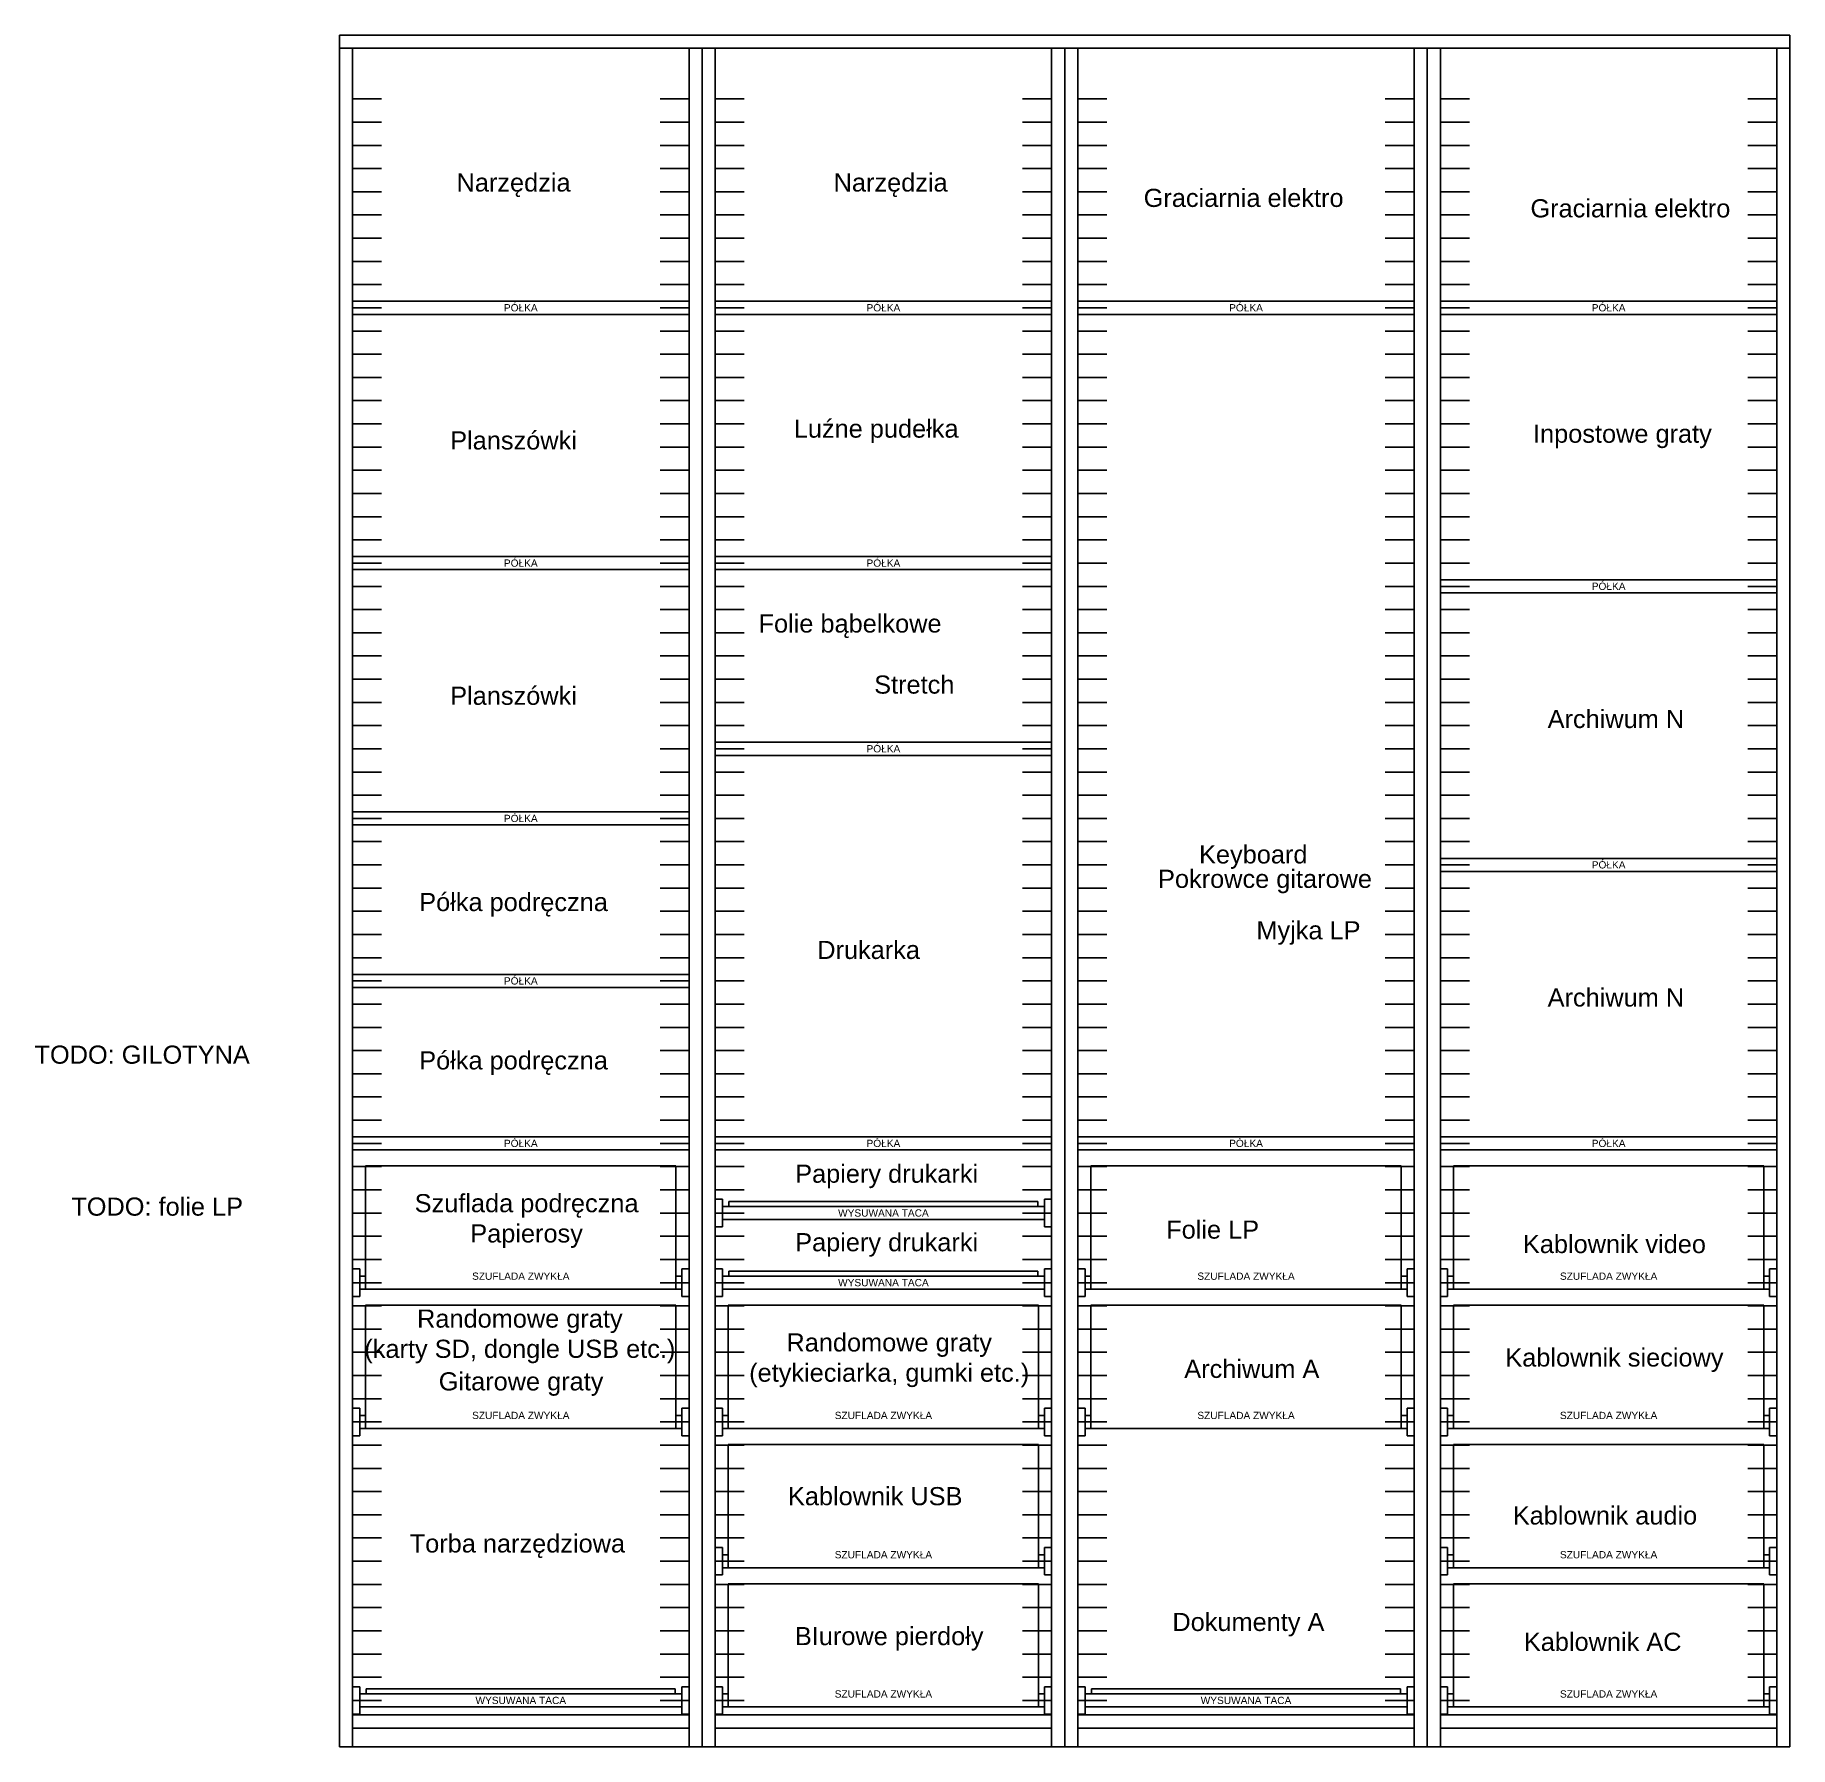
# Model space of a CAD drawing. Header units: millimetres. Extents: x 1528 to 3291, y 305 to 1763.
# Drawn here: x 2283.5 to 2525.4, y 918.4 to 1154.4 of the extents above; entities that cross this region are included whole.
import ezdxf

# ---------------------------------------------------------------- set-up
doc = ezdxf.new("R2010")
doc.units = ezdxf.units.MM

msp = doc.modelspace()

# ---------------------------------------------------------------- texts
at = {"char_height": 2.5, "width": 44.4, "attachment_point": 5}
for s, insert in [('{\\fArial|b0|i0|c238|p0;Narzędzia}', (2349.45, 1133.71)), ('{\\fArial|b0|i0|c238|p0;Narzędzia}', (2401.45, 1133.71)), ('{\\fArial|b0|i0|c238|p0;Graciarnia elektro}', (2450.12, 1131.95)), ('{\\fArial|b0|i0|c238|p0;Graciarnia elektro}', (2503.45, 1130.51)), ('{\\fArial|b0|i0|c238|p0;Luźne pudełka}', (2399.45, 1099.78)), ('{\\fArial|b0|i0|c238|p0;Planszówki}', (2349.45, 1098.51)), ('{\\fArial|b0|i0|c238|p0;Inpostowe graty}', (2502.35, 1099.08)), ('{\\fArial|b0|i0|c238|p0;Folie bąbelkowe}', (2395.85, 1072.91)), ('{\\fArial|b0|i0|c238|p0;Planszówki}', (2349.45, 1063.31)), ('{\\fArial|b0|i0|c238|p0;Stretch}', (2404.71, 1064.85)), ('{\\fArial|b0|i0|c238|p0;Archiwum N}', (2501.45, 1060.11)), ('{\\fArial|b0|i0|c238|p0;Keyboard}', (2451.45, 1041.08)), ('{\\fArial|b0|i0|c238|p0;Pokrowce gitarowe}', (2453.07, 1037.71)), ('{\\fArial|b0|i0|c238|p0;Półka podręczna}', (2349.45, 1034.51)), ('{\\fArial|b0|i0|c238|p0;Myjka LP}', (2459.06, 1030.62)), ('{\\fArial|b0|i0|c238|p0;Drukarka}', (2398.41, 1028.27)), ('{\\fArial|b0|i0|c238|p0;Archiwum N}', (2501.45, 1021.71)), ('{\\fArial|b0|i0|c238|p0;TODO: GILOTYNA}', (2298.24, 1013.83)), ('{\\fArial|b0|i0|c238|p0;Półka podręczna}', (2349.45, 1012.68)), ('{\\fArial|b0|i0|c238|p0;Papiery drukarki}', (2400.9, 997.06)), ('{\\fArial|b0|i0|c238|p0;Szuflada podręczna\\PPapierosy}', (2351.25, 990.91)), ('{\\fArial|b0|i0|c238|p0;TODO: folie LP', (2300.31, 992.88)), ('{\\fArial|b0|i0|c238|p0;Folie LP}', (2445.85, 989.71)), ('{\\fArial|b0|i0|c238|p0;Papiery drukarki}', (2400.9, 987.61)), ('{\\fArial|b0|i0|c238|p0;Kablownik video}', (2501.25, 987.72)), ('{\\fArial|b0|i0|c238|p0;Randomowe graty\\P(karty SD, dongle USB etc.)}', (2350.32, 975)), ('{\\fArial|b0|i0|c238|p0;Randomowe graty\\P(etykieciarka, gumki etc.)}', (2401.25, 971.71)), ('{\\fArial|b0|i0|c238|p0;Kablownik sieciowy}', (2501.25, 971.72)), ('{\\fArial|b0|i0|c238|p0;Archiwum A}', (2451.25, 970.51)), ('{\\fArial|b0|i0|c238|p0;\\PGitarowe graty}', (2350.49, 970.51)), ('{\\fArial|b0|i0|c238|p0;Kablownik USB}', (2399.32, 952.96)), ('{\\fArial|b0|i0|c238|p0;Kablownik audio}', (2499.95, 950.3)), ('{\\fArial|b0|i0|c238|p0;Torba narzędziowa}', (2349.98, 946.08)), ('{\\fArial|b0|i0|c238|p0;Dokumenty A}', (2450.78, 935.26)), ('{\\fArial|b0|i0|c238|p0;BIurowe pierdoły}', (2401.25, 933.31)), ('{\\fArial|b0|i0|c238|p0;Kablownik AC}', (2499.63, 932.88))]:
    msp.add_mtext(s, dxfattribs=dict(at, insert=insert))

# ---------------------------------------------------------------- blocks, each defined once
blk = doc.blocks.new('Z$W@#11478')
for p, q in [((0, 0), (0, 3.8)), ((0, 3.8), (1, 3.8)), ((1, 0), (1, 3.8)), ((1, 2.8), (45.4, 2.8)), ((1.9, 2.8), (1.9, 3.5)), ((44.5, 3.5), (1.9, 3.5)), ((44.5, 2.8), (44.5, 3.5)), ((46.4, 3.8), (45.4, 3.8)), ((45.4, 0), (45.4, 3.8)), ((46.4, 0), (46.4, 3.8)), ((46.4, 1), (46.4, 2.8)), ((0, 0), (1, 0)), ((1, 0), (0, 0)), ((1, 1), (45.4, 1)), ((46.4, 0), (45.4, 0)), ((46.4, 0), (45.4, 0))]:
    blk.add_line(p, q)
at = {"insert": (23.2, 1.9), "char_height": 1, "width": 44.4, "attachment_point": 5}
blk.add_mtext('{\\fArial|b0|i0|c238|p0;WYSUWANA TACA}', dxfattribs=at)
blk = doc.blocks.new('Z$W@#18467')
for p, q in [((0, 0), (0, 1.8)), ((0, 1.8), (46.4, 1.8)), ((0, 0), (46.4, 0)), ((46.4, 0), (46.4, 1.8))]:
    blk.add_line(p, q)
at = {"insert": (23.2, 0.9), "char_height": 1, "width": 46.4, "attachment_point": 5}
blk.add_mtext('{\\fArial|b0|i0|c238|p0;PÓŁKA}', dxfattribs=at)
blk = doc.blocks.new('Z$W@#26500')
for p, q in [((0, 0), (0, 3.8)), ((0, 3.8), (1, 3.8)), ((1, 0), (1, 3.8)), ((1, 2.8), (45.4, 2.8)), ((1.9, 2.8), (1.9, 3.5)), ((44.5, 3.5), (1.9, 3.5)), ((44.5, 2.8), (44.5, 3.5)), ((46.4, 3.8), (45.4, 3.8)), ((45.4, 0), (45.4, 3.8)), ((46.4, 0), (46.4, 3.8)), ((46.4, 1), (46.4, 2.8)), ((0, 0), (1, 0)), ((1, 0), (0, 0)), ((1, 1), (45.4, 1)), ((46.4, 0), (45.4, 0)), ((46.4, 0), (45.4, 0))]:
    blk.add_line(p, q)
at = {"insert": (23.2, 1.9), "char_height": 1, "width": 44.4, "attachment_point": 5}
blk.add_mtext('{\\fArial|b0|i0|c238|p0;WYSUWANA TACA}', dxfattribs=at)
blk = doc.blocks.new('Z$W@#26962')
for p, q in [((1.8, 18), (44.6, 18)), ((1.8, 1), (1.8, 18)), ((44.6, 1), (44.6, 18)), ((0, 0), (0, 3.8)), ((0, 3.8), (1, 3.8)), ((1, 0), (1, 3.8)), ((1, 2.8), (1.8, 2.8)), ((44.6, 2.8), (45.4, 2.8)), ((46.4, 3.8), (45.4, 3.8)), ((45.4, 0), (45.4, 3.8)), ((46.4, 0), (46.4, 3.8)), ((46.4, 1), (46.4, 2.8)), ((0, 0), (1, 0)), ((1, 1), (45.4, 1)), ((46.4, 0), (45.4, 0))]:
    blk.add_line(p, q)
at = {"insert": (23.2, 2.79), "char_height": 1, "width": 42.8, "attachment_point": 5}
blk.add_mtext('{\\fArial|b0|i0|c238|p0;SZUFLADA ZWYKŁA}', dxfattribs=at)

# ---------------------------------------------------------------- linework, layer by layer
for p, q in [((2325.45, 918.41), (2325.45, 1154.41)), ((2325.45, 1154.41), (2525.45, 1154.41)), ((2525.45, 918.41), (2525.45, 1154.41)), ((2325.45, 1152.61), (2525.45, 1152.61)), ((2327.25, 918.41), (2327.25, 1152.61)), ((2373.65, 918.41), (2373.65, 1152.61)), ((2375.45, 918.41), (2375.45, 1152.61)), ((2377.25, 918.41), (2377.25, 1152.61)), ((2423.65, 918.41), (2423.65, 1152.61)), ((2425.45, 918.41), (2425.45, 1152.61)), ((2427.25, 918.41), (2427.25, 1152.61)), ((2473.65, 918.41), (2473.65, 1152.61)), ((2475.45, 918.41), (2475.45, 1152.61)), ((2477.25, 918.41), (2477.25, 1152.61)), ((2523.65, 918.41), (2523.65, 1152.61)), ((2327.25, 922.81), (2373.65, 922.81)), ((2377.25, 922.81), (2423.65, 922.81)), ((2427.25, 922.81), (2473.65, 922.81)), ((2477.25, 922.81), (2523.65, 922.81)), ((2327.25, 921.01), (2373.65, 921.01)), ((2377.25, 921.01), (2423.65, 921.01)), ((2427.25, 921.01), (2473.65, 921.01)), ((2477.25, 921.01), (2523.65, 921.01)), ((2325.45, 918.41), (2525.45, 918.41))]:
    msp.add_line(p, q)
at = {"color": 7, "true_color": 0xedefed}
for p, q in [((2327.25, 1145.61), (2331.25, 1145.61)), ((2369.65, 1145.61), (2373.65, 1145.61)), ((2377.25, 1145.61), (2381.25, 1145.61)), ((2419.65, 1145.61), (2423.65, 1145.61)), ((2427.25, 1145.61), (2431.25, 1145.61)), ((2469.65, 1145.61), (2473.65, 1145.61)), ((2477.25, 1145.61), (2481.25, 1145.61)), ((2519.65, 1145.61), (2523.65, 1145.61)), ((2327.25, 1142.41), (2331.25, 1142.41)), ((2369.65, 1142.41), (2373.65, 1142.41)), ((2377.25, 1142.41), (2381.25, 1142.41)), ((2419.65, 1142.41), (2423.65, 1142.41)), ((2427.25, 1142.41), (2431.25, 1142.41)), ((2469.65, 1142.41), (2473.65, 1142.41)), ((2477.25, 1142.41), (2481.25, 1142.41)), ((2519.65, 1142.41), (2523.65, 1142.41)), ((2327.25, 1139.21), (2331.25, 1139.21)), ((2369.65, 1139.21), (2373.65, 1139.21)), ((2377.25, 1139.21), (2381.25, 1139.21)), ((2419.65, 1139.21), (2423.65, 1139.21)), ((2427.25, 1139.21), (2431.25, 1139.21)), ((2469.65, 1139.21), (2473.65, 1139.21)), ((2477.25, 1139.21), (2481.25, 1139.21)), ((2519.65, 1139.21), (2523.65, 1139.21)), ((2327.25, 1136.01), (2331.25, 1136.01)), ((2369.65, 1136.01), (2373.65, 1136.01)), ((2377.25, 1136.01), (2381.25, 1136.01)), ((2419.65, 1136.01), (2423.65, 1136.01)), ((2427.25, 1136.01), (2431.25, 1136.01)), ((2469.65, 1136.01), (2473.65, 1136.01)), ((2477.25, 1136.01), (2481.25, 1136.01)), ((2519.65, 1136.01), (2523.65, 1136.01)), ((2327.25, 1132.81), (2331.25, 1132.81)), ((2369.65, 1132.81), (2373.65, 1132.81)), ((2377.25, 1132.81), (2381.25, 1132.81)), ((2419.65, 1132.81), (2423.65, 1132.81)), ((2427.25, 1132.81), (2431.25, 1132.81)), ((2469.65, 1132.81), (2473.65, 1132.81)), ((2477.25, 1132.81), (2481.25, 1132.81)), ((2519.65, 1132.81), (2523.65, 1132.81)), ((2327.25, 1129.61), (2331.25, 1129.61)), ((2369.65, 1129.61), (2373.65, 1129.61)), ((2377.25, 1129.61), (2381.25, 1129.61)), ((2419.65, 1129.61), (2423.65, 1129.61)), ((2427.25, 1129.61), (2431.25, 1129.61)), ((2469.65, 1129.61), (2473.65, 1129.61)), ((2477.25, 1129.61), (2481.25, 1129.61)), ((2519.65, 1129.61), (2523.65, 1129.61)), ((2327.25, 1126.41), (2331.25, 1126.41)), ((2369.65, 1126.41), (2373.65, 1126.41)), ((2377.25, 1126.41), (2381.25, 1126.41)), ((2419.65, 1126.41), (2423.65, 1126.41)), ((2427.25, 1126.41), (2431.25, 1126.41)), ((2469.65, 1126.41), (2473.65, 1126.41)), ((2477.25, 1126.41), (2481.25, 1126.41)), ((2519.65, 1126.41), (2523.65, 1126.41)), ((2327.25, 1123.21), (2331.25, 1123.21)), ((2369.65, 1123.21), (2373.65, 1123.21)), ((2377.25, 1123.21), (2381.25, 1123.21)), ((2419.65, 1123.21), (2423.65, 1123.21)), ((2427.25, 1123.21), (2431.25, 1123.21)), ((2469.65, 1123.21), (2473.65, 1123.21)), ((2477.25, 1123.21), (2481.25, 1123.21)), ((2519.65, 1123.21), (2523.65, 1123.21)), ((2327.25, 1120.01), (2331.25, 1120.01)), ((2369.65, 1120.01), (2373.65, 1120.01)), ((2377.25, 1120.01), (2381.25, 1120.01)), ((2419.65, 1120.01), (2423.65, 1120.01)), ((2427.25, 1120.01), (2431.25, 1120.01)), ((2469.65, 1120.01), (2473.65, 1120.01)), ((2477.25, 1120.01), (2481.25, 1120.01)), ((2519.65, 1120.01), (2523.65, 1120.01)), ((2327.25, 1116.81), (2331.25, 1116.81)), ((2369.65, 1116.81), (2373.65, 1116.81)), ((2377.25, 1116.81), (2381.25, 1116.81)), ((2419.65, 1116.81), (2423.65, 1116.81)), ((2427.25, 1116.81), (2431.25, 1116.81)), ((2469.65, 1116.81), (2473.65, 1116.81)), ((2477.25, 1116.81), (2481.25, 1116.81)), ((2519.65, 1116.81), (2523.65, 1116.81)), ((2327.25, 1113.61), (2331.25, 1113.61)), ((2369.65, 1113.61), (2373.65, 1113.61)), ((2377.25, 1113.61), (2381.25, 1113.61)), ((2419.65, 1113.61), (2423.65, 1113.61)), ((2427.25, 1113.61), (2431.25, 1113.61)), ((2469.65, 1113.61), (2473.65, 1113.61)), ((2477.25, 1113.61), (2481.25, 1113.61)), ((2519.65, 1113.61), (2523.65, 1113.61)), ((2327.25, 1110.41), (2331.25, 1110.41)), ((2369.65, 1110.41), (2373.65, 1110.41)), ((2377.25, 1110.41), (2381.25, 1110.41)), ((2419.65, 1110.41), (2423.65, 1110.41)), ((2427.25, 1110.41), (2431.25, 1110.41)), ((2469.65, 1110.41), (2473.65, 1110.41)), ((2477.25, 1110.41), (2481.25, 1110.41)), ((2519.65, 1110.41), (2523.65, 1110.41)), ((2327.25, 1107.21), (2331.25, 1107.21)), ((2369.65, 1107.21), (2373.65, 1107.21)), ((2377.25, 1107.21), (2381.25, 1107.21)), ((2419.65, 1107.21), (2423.65, 1107.21)), ((2427.25, 1107.21), (2431.25, 1107.21)), ((2469.65, 1107.21), (2473.65, 1107.21)), ((2477.25, 1107.21), (2481.25, 1107.21)), ((2519.65, 1107.21), (2523.65, 1107.21)), ((2327.25, 1104.01), (2331.25, 1104.01)), ((2369.65, 1104.01), (2373.65, 1104.01)), ((2377.25, 1104.01), (2381.25, 1104.01)), ((2419.65, 1104.01), (2423.65, 1104.01)), ((2427.25, 1104.01), (2431.25, 1104.01)), ((2469.65, 1104.01), (2473.65, 1104.01)), ((2477.25, 1104.01), (2481.25, 1104.01)), ((2519.65, 1104.01), (2523.65, 1104.01)), ((2327.25, 1100.81), (2331.25, 1100.81)), ((2369.65, 1100.81), (2373.65, 1100.81)), ((2377.25, 1100.81), (2381.25, 1100.81)), ((2419.65, 1100.81), (2423.65, 1100.81)), ((2427.25, 1100.81), (2431.25, 1100.81)), ((2469.65, 1100.81), (2473.65, 1100.81)), ((2477.25, 1100.81), (2481.25, 1100.81)), ((2519.65, 1100.81), (2523.65, 1100.81)), ((2327.25, 1097.61), (2331.25, 1097.61)), ((2369.65, 1097.61), (2373.65, 1097.61)), ((2377.25, 1097.61), (2381.25, 1097.61)), ((2419.65, 1097.61), (2423.65, 1097.61)), ((2427.25, 1097.61), (2431.25, 1097.61)), ((2469.65, 1097.61), (2473.65, 1097.61)), ((2477.25, 1097.61), (2481.25, 1097.61)), ((2519.65, 1097.61), (2523.65, 1097.61)), ((2327.25, 1094.41), (2331.25, 1094.41)), ((2369.65, 1094.41), (2373.65, 1094.41)), ((2377.25, 1094.41), (2381.25, 1094.41)), ((2419.65, 1094.41), (2423.65, 1094.41)), ((2427.25, 1094.41), (2431.25, 1094.41)), ((2469.65, 1094.41), (2473.65, 1094.41)), ((2477.25, 1094.41), (2481.25, 1094.41)), ((2519.65, 1094.41), (2523.65, 1094.41)), ((2327.25, 1091.21), (2331.25, 1091.21)), ((2369.65, 1091.21), (2373.65, 1091.21)), ((2377.25, 1091.21), (2381.25, 1091.21)), ((2419.65, 1091.21), (2423.65, 1091.21)), ((2427.25, 1091.21), (2431.25, 1091.21)), ((2469.65, 1091.21), (2473.65, 1091.21)), ((2477.25, 1091.21), (2481.25, 1091.21)), ((2519.65, 1091.21), (2523.65, 1091.21)), ((2327.25, 1088.01), (2331.25, 1088.01)), ((2369.65, 1088.01), (2373.65, 1088.01)), ((2377.25, 1088.01), (2381.25, 1088.01)), ((2419.65, 1088.01), (2423.65, 1088.01)), ((2427.25, 1088.01), (2431.25, 1088.01)), ((2469.65, 1088.01), (2473.65, 1088.01)), ((2477.25, 1088.01), (2481.25, 1088.01)), ((2519.65, 1088.01), (2523.65, 1088.01)), ((2327.25, 1084.81), (2331.25, 1084.81)), ((2369.65, 1084.81), (2373.65, 1084.81)), ((2377.25, 1084.81), (2381.25, 1084.81)), ((2419.65, 1084.81), (2423.65, 1084.81)), ((2427.25, 1084.81), (2431.25, 1084.81)), ((2469.65, 1084.81), (2473.65, 1084.81)), ((2477.25, 1084.81), (2481.25, 1084.81)), ((2519.65, 1084.81), (2523.65, 1084.81)), ((2327.25, 1081.61), (2331.25, 1081.61)), ((2369.65, 1081.61), (2373.65, 1081.61)), ((2377.25, 1081.61), (2381.25, 1081.61)), ((2419.65, 1081.61), (2423.65, 1081.61)), ((2427.25, 1081.61), (2431.25, 1081.61)), ((2469.65, 1081.61), (2473.65, 1081.61)), ((2477.25, 1081.61), (2481.25, 1081.61)), ((2519.65, 1081.61), (2523.65, 1081.61)), ((2327.25, 1078.41), (2331.25, 1078.41)), ((2369.65, 1078.41), (2373.65, 1078.41)), ((2377.25, 1078.41), (2381.25, 1078.41)), ((2419.65, 1078.41), (2423.65, 1078.41)), ((2427.25, 1078.41), (2431.25, 1078.41)), ((2469.65, 1078.41), (2473.65, 1078.41)), ((2477.25, 1078.41), (2481.25, 1078.41)), ((2519.65, 1078.41), (2523.65, 1078.41)), ((2327.25, 1075.21), (2331.25, 1075.21)), ((2369.65, 1075.21), (2373.65, 1075.21)), ((2377.25, 1075.21), (2381.25, 1075.21)), ((2419.65, 1075.21), (2423.65, 1075.21)), ((2427.25, 1075.21), (2431.25, 1075.21)), ((2469.65, 1075.21), (2473.65, 1075.21)), ((2477.25, 1075.21), (2481.25, 1075.21)), ((2519.65, 1075.21), (2523.65, 1075.21)), ((2327.25, 1072.01), (2331.25, 1072.01)), ((2369.65, 1072.01), (2373.65, 1072.01)), ((2377.25, 1072.01), (2381.25, 1072.01)), ((2419.65, 1072.01), (2423.65, 1072.01)), ((2427.25, 1072.01), (2431.25, 1072.01)), ((2469.65, 1072.01), (2473.65, 1072.01)), ((2477.25, 1072.01), (2481.25, 1072.01)), ((2519.65, 1072.01), (2523.65, 1072.01)), ((2327.25, 1068.81), (2331.25, 1068.81)), ((2369.65, 1068.81), (2373.65, 1068.81)), ((2377.25, 1068.81), (2381.25, 1068.81)), ((2419.65, 1068.81), (2423.65, 1068.81)), ((2427.25, 1068.81), (2431.25, 1068.81)), ((2469.65, 1068.81), (2473.65, 1068.81)), ((2477.25, 1068.81), (2481.25, 1068.81)), ((2519.65, 1068.81), (2523.65, 1068.81)), ((2327.25, 1065.61), (2331.25, 1065.61)), ((2369.65, 1065.61), (2373.65, 1065.61)), ((2377.25, 1065.61), (2381.25, 1065.61)), ((2419.65, 1065.61), (2423.65, 1065.61)), ((2427.25, 1065.61), (2431.25, 1065.61)), ((2469.65, 1065.61), (2473.65, 1065.61)), ((2477.25, 1065.61), (2481.25, 1065.61)), ((2519.65, 1065.61), (2523.65, 1065.61)), ((2327.25, 1062.41), (2331.25, 1062.41)), ((2369.65, 1062.41), (2373.65, 1062.41)), ((2377.25, 1062.41), (2381.25, 1062.41)), ((2419.65, 1062.41), (2423.65, 1062.41)), ((2427.25, 1062.41), (2431.25, 1062.41)), ((2469.65, 1062.41), (2473.65, 1062.41)), ((2477.25, 1062.41), (2481.25, 1062.41)), ((2519.65, 1062.41), (2523.65, 1062.41)), ((2327.25, 1059.21), (2331.25, 1059.21)), ((2369.65, 1059.21), (2373.65, 1059.21)), ((2377.25, 1059.21), (2381.25, 1059.21)), ((2419.65, 1059.21), (2423.65, 1059.21)), ((2427.25, 1059.21), (2431.25, 1059.21)), ((2469.65, 1059.21), (2473.65, 1059.21)), ((2477.25, 1059.21), (2481.25, 1059.21)), ((2519.65, 1059.21), (2523.65, 1059.21)), ((2327.25, 1056.01), (2331.25, 1056.01)), ((2369.65, 1056.01), (2373.65, 1056.01)), ((2377.25, 1056.01), (2381.25, 1056.01)), ((2419.65, 1056.01), (2423.65, 1056.01)), ((2427.25, 1056.01), (2431.25, 1056.01)), ((2469.65, 1056.01), (2473.65, 1056.01)), ((2477.25, 1056.01), (2481.25, 1056.01)), ((2519.65, 1056.01), (2523.65, 1056.01)), ((2327.25, 1052.81), (2331.25, 1052.81)), ((2369.65, 1052.81), (2373.65, 1052.81)), ((2377.25, 1052.81), (2381.25, 1052.81)), ((2419.65, 1052.81), (2423.65, 1052.81)), ((2427.25, 1052.81), (2431.25, 1052.81)), ((2469.65, 1052.81), (2473.65, 1052.81)), ((2477.25, 1052.81), (2481.25, 1052.81)), ((2519.65, 1052.81), (2523.65, 1052.81)), ((2327.25, 1049.61), (2331.25, 1049.61)), ((2369.65, 1049.61), (2373.65, 1049.61)), ((2377.25, 1049.61), (2381.25, 1049.61)), ((2419.65, 1049.61), (2423.65, 1049.61)), ((2427.25, 1049.61), (2431.25, 1049.61)), ((2469.65, 1049.61), (2473.65, 1049.61)), ((2477.25, 1049.61), (2481.25, 1049.61)), ((2519.65, 1049.61), (2523.65, 1049.61)), ((2327.25, 1046.41), (2331.25, 1046.41)), ((2369.65, 1046.41), (2373.65, 1046.41)), ((2377.25, 1046.41), (2381.25, 1046.41)), ((2419.65, 1046.41), (2423.65, 1046.41)), ((2427.25, 1046.41), (2431.25, 1046.41)), ((2469.65, 1046.41), (2473.65, 1046.41)), ((2477.25, 1046.41), (2481.25, 1046.41)), ((2519.65, 1046.41), (2523.65, 1046.41)), ((2327.25, 1043.21), (2331.25, 1043.21)), ((2369.65, 1043.21), (2373.65, 1043.21)), ((2377.25, 1043.21), (2381.25, 1043.21)), ((2419.65, 1043.21), (2423.65, 1043.21)), ((2427.25, 1043.21), (2431.25, 1043.21)), ((2469.65, 1043.21), (2473.65, 1043.21)), ((2477.25, 1043.21), (2481.25, 1043.21)), ((2519.65, 1043.21), (2523.65, 1043.21)), ((2327.25, 1040.01), (2331.25, 1040.01)), ((2369.65, 1040.01), (2373.65, 1040.01)), ((2377.25, 1040.01), (2381.25, 1040.01)), ((2419.65, 1040.01), (2423.65, 1040.01)), ((2427.25, 1040.01), (2431.25, 1040.01)), ((2469.65, 1040.01), (2473.65, 1040.01)), ((2477.25, 1040.01), (2481.25, 1040.01)), ((2519.65, 1040.01), (2523.65, 1040.01)), ((2327.25, 1036.81), (2331.25, 1036.81)), ((2369.65, 1036.81), (2373.65, 1036.81)), ((2377.25, 1036.81), (2381.25, 1036.81)), ((2419.65, 1036.81), (2423.65, 1036.81)), ((2427.25, 1036.81), (2431.25, 1036.81)), ((2469.65, 1036.81), (2473.65, 1036.81)), ((2477.25, 1036.81), (2481.25, 1036.81)), ((2519.65, 1036.81), (2523.65, 1036.81)), ((2327.25, 1033.61), (2331.25, 1033.61)), ((2369.65, 1033.61), (2373.65, 1033.61)), ((2377.25, 1033.61), (2381.25, 1033.61)), ((2419.65, 1033.61), (2423.65, 1033.61)), ((2427.25, 1033.61), (2431.25, 1033.61)), ((2469.65, 1033.61), (2473.65, 1033.61)), ((2477.25, 1033.61), (2481.25, 1033.61)), ((2519.65, 1033.61), (2523.65, 1033.61)), ((2327.25, 1030.41), (2331.25, 1030.41)), ((2369.65, 1030.41), (2373.65, 1030.41)), ((2377.25, 1030.41), (2381.25, 1030.41)), ((2419.65, 1030.41), (2423.65, 1030.41)), ((2427.25, 1030.41), (2431.25, 1030.41)), ((2469.65, 1030.41), (2473.65, 1030.41)), ((2477.25, 1030.41), (2481.25, 1030.41)), ((2519.65, 1030.41), (2523.65, 1030.41)), ((2327.25, 1027.21), (2331.25, 1027.21)), ((2369.65, 1027.21), (2373.65, 1027.21)), ((2377.25, 1027.21), (2381.25, 1027.21)), ((2419.65, 1027.21), (2423.65, 1027.21)), ((2427.25, 1027.21), (2431.25, 1027.21)), ((2469.65, 1027.21), (2473.65, 1027.21)), ((2477.25, 1027.21), (2481.25, 1027.21)), ((2519.65, 1027.21), (2523.65, 1027.21)), ((2327.25, 1024.01), (2331.25, 1024.01)), ((2369.65, 1024.01), (2373.65, 1024.01)), ((2377.25, 1024.01), (2381.25, 1024.01)), ((2419.65, 1024.01), (2423.65, 1024.01)), ((2427.25, 1024.01), (2431.25, 1024.01)), ((2469.65, 1024.01), (2473.65, 1024.01)), ((2477.25, 1024.01), (2481.25, 1024.01)), ((2519.65, 1024.01), (2523.65, 1024.01)), ((2327.25, 1020.81), (2331.25, 1020.81)), ((2369.65, 1020.81), (2373.65, 1020.81)), ((2377.25, 1020.81), (2381.25, 1020.81)), ((2419.65, 1020.81), (2423.65, 1020.81)), ((2427.25, 1020.81), (2431.25, 1020.81)), ((2469.65, 1020.81), (2473.65, 1020.81)), ((2477.25, 1020.81), (2481.25, 1020.81)), ((2519.65, 1020.81), (2523.65, 1020.81)), ((2327.25, 1017.61), (2331.25, 1017.61)), ((2369.65, 1017.61), (2373.65, 1017.61)), ((2377.25, 1017.61), (2381.25, 1017.61)), ((2419.65, 1017.61), (2423.65, 1017.61)), ((2427.25, 1017.61), (2431.25, 1017.61)), ((2469.65, 1017.61), (2473.65, 1017.61)), ((2477.25, 1017.61), (2481.25, 1017.61)), ((2519.65, 1017.61), (2523.65, 1017.61)), ((2327.25, 1014.41), (2331.25, 1014.41)), ((2369.65, 1014.41), (2373.65, 1014.41)), ((2377.25, 1014.41), (2381.25, 1014.41)), ((2419.65, 1014.41), (2423.65, 1014.41)), ((2427.25, 1014.41), (2431.25, 1014.41)), ((2469.65, 1014.41), (2473.65, 1014.41)), ((2477.25, 1014.41), (2481.25, 1014.41)), ((2519.65, 1014.41), (2523.65, 1014.41)), ((2327.25, 1011.21), (2331.25, 1011.21)), ((2369.65, 1011.21), (2373.65, 1011.21)), ((2377.25, 1011.21), (2381.25, 1011.21)), ((2419.65, 1011.21), (2423.65, 1011.21)), ((2427.25, 1011.21), (2431.25, 1011.21)), ((2469.65, 1011.21), (2473.65, 1011.21)), ((2477.25, 1011.21), (2481.25, 1011.21)), ((2519.65, 1011.21), (2523.65, 1011.21)), ((2327.25, 1008.01), (2331.25, 1008.01)), ((2369.65, 1008.01), (2373.65, 1008.01)), ((2377.25, 1008.01), (2381.25, 1008.01)), ((2419.65, 1008.01), (2423.65, 1008.01)), ((2427.25, 1008.01), (2431.25, 1008.01)), ((2469.65, 1008.01), (2473.65, 1008.01)), ((2477.25, 1008.01), (2481.25, 1008.01)), ((2519.65, 1008.01), (2523.65, 1008.01)), ((2327.25, 1004.81), (2331.25, 1004.81)), ((2369.65, 1004.81), (2373.65, 1004.81)), ((2377.25, 1004.81), (2381.25, 1004.81)), ((2419.65, 1004.81), (2423.65, 1004.81)), ((2427.25, 1004.81), (2431.25, 1004.81)), ((2469.65, 1004.81), (2473.65, 1004.81)), ((2477.25, 1004.81), (2481.25, 1004.81)), ((2519.65, 1004.81), (2523.65, 1004.81)), ((2327.25, 1001.61), (2331.25, 1001.61)), ((2369.65, 1001.61), (2373.65, 1001.61)), ((2377.25, 1001.61), (2381.25, 1001.61)), ((2419.65, 1001.61), (2423.65, 1001.61)), ((2427.25, 1001.61), (2431.25, 1001.61)), ((2469.65, 1001.61), (2473.65, 1001.61)), ((2477.25, 1001.61), (2481.25, 1001.61)), ((2519.65, 1001.61), (2523.65, 1001.61)), ((2327.25, 998.41), (2331.25, 998.41)), ((2369.65, 998.41), (2373.65, 998.41)), ((2377.25, 998.41), (2381.25, 998.41)), ((2419.65, 998.41), (2423.65, 998.41)), ((2427.25, 998.41), (2431.25, 998.41)), ((2469.65, 998.41), (2473.65, 998.41)), ((2477.25, 998.41), (2481.25, 998.41)), ((2519.65, 998.41), (2523.65, 998.41)), ((2327.25, 995.21), (2331.25, 995.21)), ((2369.65, 995.21), (2373.65, 995.21)), ((2377.25, 995.21), (2381.25, 995.21)), ((2419.65, 995.21), (2423.65, 995.21)), ((2427.25, 995.21), (2431.25, 995.21)), ((2469.65, 995.21), (2473.65, 995.21)), ((2477.25, 995.21), (2481.25, 995.21)), ((2519.65, 995.21), (2523.65, 995.21)), ((2327.25, 992.01), (2331.25, 992.01)), ((2369.65, 992.01), (2373.65, 992.01)), ((2377.25, 992.01), (2381.25, 992.01)), ((2419.65, 992.01), (2423.65, 992.01)), ((2427.25, 992.01), (2431.25, 992.01)), ((2469.65, 992.01), (2473.65, 992.01)), ((2477.25, 992.01), (2481.25, 992.01)), ((2519.65, 992.01), (2523.65, 992.01)), ((2327.25, 988.81), (2331.25, 988.81)), ((2369.65, 988.81), (2373.65, 988.81)), ((2377.25, 988.81), (2381.25, 988.81)), ((2419.65, 988.81), (2423.65, 988.81)), ((2427.25, 988.81), (2431.25, 988.81)), ((2469.65, 988.81), (2473.65, 988.81)), ((2477.25, 988.81), (2481.25, 988.81)), ((2519.65, 988.81), (2523.65, 988.81)), ((2327.25, 985.61), (2331.25, 985.61)), ((2369.65, 985.61), (2373.65, 985.61)), ((2377.25, 985.61), (2381.25, 985.61)), ((2419.65, 985.61), (2423.65, 985.61)), ((2427.25, 985.61), (2431.25, 985.61)), ((2469.65, 985.61), (2473.65, 985.61)), ((2477.25, 985.61), (2481.25, 985.61)), ((2519.65, 985.61), (2523.65, 985.61)), ((2327.25, 982.41), (2331.25, 982.41)), ((2369.65, 982.41), (2373.65, 982.41)), ((2377.25, 982.41), (2381.25, 982.41)), ((2419.65, 982.41), (2423.65, 982.41)), ((2427.25, 982.41), (2431.25, 982.41)), ((2469.65, 982.41), (2473.65, 982.41)), ((2477.25, 982.41), (2481.25, 982.41)), ((2519.65, 982.41), (2523.65, 982.41)), ((2327.25, 979.21), (2331.25, 979.21)), ((2369.65, 979.21), (2373.65, 979.21)), ((2377.25, 979.21), (2381.25, 979.21)), ((2419.65, 979.21), (2423.65, 979.21)), ((2427.25, 979.21), (2431.25, 979.21)), ((2469.65, 979.21), (2473.65, 979.21)), ((2477.25, 979.21), (2481.25, 979.21)), ((2519.65, 979.21), (2523.65, 979.21)), ((2327.25, 976.01), (2331.25, 976.01)), ((2369.65, 976.01), (2373.65, 976.01)), ((2377.25, 976.01), (2381.25, 976.01)), ((2419.65, 976.01), (2423.65, 976.01)), ((2427.25, 976.01), (2431.25, 976.01)), ((2469.65, 976.01), (2473.65, 976.01)), ((2477.25, 976.01), (2481.25, 976.01)), ((2519.65, 976.01), (2523.65, 976.01)), ((2327.25, 972.81), (2331.25, 972.81)), ((2369.65, 972.81), (2373.65, 972.81)), ((2377.25, 972.81), (2381.25, 972.81)), ((2419.65, 972.81), (2423.65, 972.81)), ((2427.25, 972.81), (2431.25, 972.81)), ((2469.65, 972.81), (2473.65, 972.81)), ((2477.25, 972.81), (2481.25, 972.81)), ((2519.65, 972.81), (2523.65, 972.81)), ((2327.25, 969.61), (2331.25, 969.61)), ((2369.65, 969.61), (2373.65, 969.61)), ((2377.25, 969.61), (2381.25, 969.61)), ((2419.65, 969.61), (2423.65, 969.61)), ((2427.25, 969.61), (2431.25, 969.61)), ((2469.65, 969.61), (2473.65, 969.61)), ((2477.25, 969.61), (2481.25, 969.61)), ((2519.65, 969.61), (2523.65, 969.61)), ((2327.25, 966.41), (2331.25, 966.41)), ((2369.65, 966.41), (2373.65, 966.41)), ((2377.25, 966.41), (2381.25, 966.41)), ((2419.65, 966.41), (2423.65, 966.41)), ((2427.25, 966.41), (2431.25, 966.41)), ((2469.65, 966.41), (2473.65, 966.41)), ((2477.25, 966.41), (2481.25, 966.41)), ((2519.65, 966.41), (2523.65, 966.41)), ((2327.25, 963.21), (2331.25, 963.21)), ((2369.65, 963.21), (2373.65, 963.21)), ((2377.25, 963.21), (2381.25, 963.21)), ((2419.65, 963.21), (2423.65, 963.21)), ((2427.25, 963.21), (2431.25, 963.21)), ((2469.65, 963.21), (2473.65, 963.21)), ((2477.25, 963.21), (2481.25, 963.21)), ((2519.65, 963.21), (2523.65, 963.21)), ((2327.25, 960.01), (2331.25, 960.01)), ((2369.65, 960.01), (2373.65, 960.01)), ((2377.25, 960.01), (2381.25, 960.01)), ((2419.65, 960.01), (2423.65, 960.01)), ((2427.25, 960.01), (2431.25, 960.01)), ((2469.65, 960.01), (2473.65, 960.01)), ((2477.25, 960.01), (2481.25, 960.01)), ((2519.65, 960.01), (2523.65, 960.01)), ((2327.25, 956.81), (2331.25, 956.81)), ((2369.65, 956.81), (2373.65, 956.81)), ((2377.25, 956.81), (2381.25, 956.81)), ((2419.65, 956.81), (2423.65, 956.81)), ((2427.25, 956.81), (2431.25, 956.81)), ((2469.65, 956.81), (2473.65, 956.81)), ((2477.25, 956.81), (2481.25, 956.81)), ((2519.65, 956.81), (2523.65, 956.81)), ((2327.25, 953.61), (2331.25, 953.61)), ((2369.65, 953.61), (2373.65, 953.61)), ((2377.25, 953.61), (2381.25, 953.61)), ((2419.65, 953.61), (2423.65, 953.61)), ((2427.25, 953.61), (2431.25, 953.61)), ((2469.65, 953.61), (2473.65, 953.61)), ((2477.25, 953.61), (2481.25, 953.61)), ((2519.65, 953.61), (2523.65, 953.61)), ((2327.25, 950.41), (2331.25, 950.41)), ((2369.65, 950.41), (2373.65, 950.41)), ((2377.25, 950.41), (2381.25, 950.41)), ((2419.65, 950.41), (2423.65, 950.41)), ((2427.25, 950.41), (2431.25, 950.41)), ((2469.65, 950.41), (2473.65, 950.41)), ((2477.25, 950.41), (2481.25, 950.41)), ((2519.65, 950.41), (2523.65, 950.41)), ((2327.25, 947.21), (2331.25, 947.21)), ((2369.65, 947.21), (2373.65, 947.21)), ((2377.25, 947.21), (2381.25, 947.21)), ((2419.65, 947.21), (2423.65, 947.21)), ((2427.25, 947.21), (2431.25, 947.21)), ((2469.65, 947.21), (2473.65, 947.21)), ((2477.25, 947.21), (2481.25, 947.21)), ((2519.65, 947.21), (2523.65, 947.21)), ((2327.25, 944.01), (2331.25, 944.01)), ((2369.65, 944.01), (2373.65, 944.01)), ((2377.25, 944.01), (2381.25, 944.01)), ((2419.65, 944.01), (2423.65, 944.01)), ((2427.25, 944.01), (2431.25, 944.01)), ((2469.65, 944.01), (2473.65, 944.01)), ((2477.25, 944.01), (2481.25, 944.01)), ((2519.65, 944.01), (2523.65, 944.01)), ((2327.25, 940.81), (2331.25, 940.81)), ((2369.65, 940.81), (2373.65, 940.81)), ((2377.25, 940.81), (2381.25, 940.81)), ((2419.65, 940.81), (2423.65, 940.81)), ((2427.25, 940.81), (2431.25, 940.81)), ((2469.65, 940.81), (2473.65, 940.81)), ((2477.25, 940.81), (2481.25, 940.81)), ((2519.65, 940.81), (2523.65, 940.81)), ((2327.25, 937.61), (2331.25, 937.61)), ((2369.65, 937.61), (2373.65, 937.61)), ((2377.25, 937.61), (2381.25, 937.61)), ((2419.65, 937.61), (2423.65, 937.61)), ((2427.25, 937.61), (2431.25, 937.61)), ((2469.65, 937.61), (2473.65, 937.61)), ((2477.25, 937.61), (2481.25, 937.61)), ((2519.65, 937.61), (2523.65, 937.61)), ((2327.25, 934.41), (2331.25, 934.41)), ((2369.65, 934.41), (2373.65, 934.41)), ((2377.25, 934.41), (2381.25, 934.41)), ((2419.65, 934.41), (2423.65, 934.41)), ((2427.25, 934.41), (2431.25, 934.41)), ((2469.65, 934.41), (2473.65, 934.41)), ((2477.25, 934.41), (2481.25, 934.41)), ((2519.65, 934.41), (2523.65, 934.41)), ((2327.25, 931.21), (2331.25, 931.21)), ((2369.65, 931.21), (2373.65, 931.21)), ((2377.25, 931.21), (2381.25, 931.21)), ((2419.65, 931.21), (2423.65, 931.21)), ((2427.25, 931.21), (2431.25, 931.21)), ((2469.65, 931.21), (2473.65, 931.21)), ((2477.25, 931.21), (2481.25, 931.21)), ((2519.65, 931.21), (2523.65, 931.21)), ((2327.25, 928.01), (2331.25, 928.01)), ((2369.65, 928.01), (2373.65, 928.01)), ((2377.25, 928.01), (2381.25, 928.01)), ((2419.65, 928.01), (2423.65, 928.01)), ((2427.25, 928.01), (2431.25, 928.01)), ((2469.65, 928.01), (2473.65, 928.01)), ((2477.25, 928.01), (2481.25, 928.01)), ((2519.65, 928.01), (2523.65, 928.01)), ((2327.25, 924.81), (2331.25, 924.81)), ((2369.65, 924.81), (2373.65, 924.81)), ((2377.25, 924.81), (2381.25, 924.81)), ((2419.65, 924.81), (2423.65, 924.81)), ((2427.25, 924.81), (2431.25, 924.81)), ((2469.65, 924.81), (2473.65, 924.81)), ((2477.25, 924.81), (2481.25, 924.81)), ((2519.65, 924.81), (2523.65, 924.81))]:
    msp.add_line(p, q, dxfattribs=at)

# ---------------------------------------------------------------- block references
for name, p in [('Z$W@#18467', (2327.25, 1115.91)), ('Z$W@#18467', (2377.25, 1115.91)), ('Z$W@#18467', (2427.25, 1115.91)), ('Z$W@#18467', (2477.25, 1115.91)), ('Z$W@#18467', (2327.25, 1080.71)), ('Z$W@#18467', (2377.25, 1080.71)), ('Z$W@#18467', (2477.25, 1077.51)), ('Z$W@#18467', (2377.25, 1055.11)), ('Z$W@#18467', (2327.25, 1045.51)), ('Z$W@#18467', (2477.25, 1039.11)), ('Z$W@#18467', (2327.25, 1023.11)), ('Z$W@#18467', (2327.25, 1000.71)), ('Z$W@#18467', (2377.25, 1000.71)), ('Z$W@#18467', (2427.25, 1000.71)), ('Z$W@#18467', (2477.25, 1000.71)), ('Z$W@#26962', (2327.25, 980.51)), ('Z$W@#26962', (2427.25, 980.51)), ('Z$W@#26962', (2477.25, 980.51)), ('Z$W@#26500', (2377.25, 990.11)), ('Z$W@#26500', (2377.25, 980.51)), ('Z$W@#26962', (2327.25, 961.31)), ('Z$W@#26962', (2377.25, 961.31)), ('Z$W@#26962', (2427.25, 961.31)), ('Z$W@#26962', (2477.25, 961.31)), ('Z$W@#26962', (2377.25, 942.11)), ('Z$W@#26962', (2477.25, 942.11)), ('Z$W@#26962', (2377.25, 922.91)), ('Z$W@#26962', (2477.25, 922.91)), ('Z$W@#11478', (2327.25, 922.91)), ('Z$W@#11478', (2427.25, 922.91))]:
    msp.add_blockref(name, p)

msp.set_redraw_order([(e.dxf.handle, doc.entitydb.next_handle()) for e in msp.query("TEXT MTEXT ATTDEF DIMENSION ARC_DIMENSION")])  # texts and dimensions are drawn at this point

doc.saveas('drawing.dxf')
